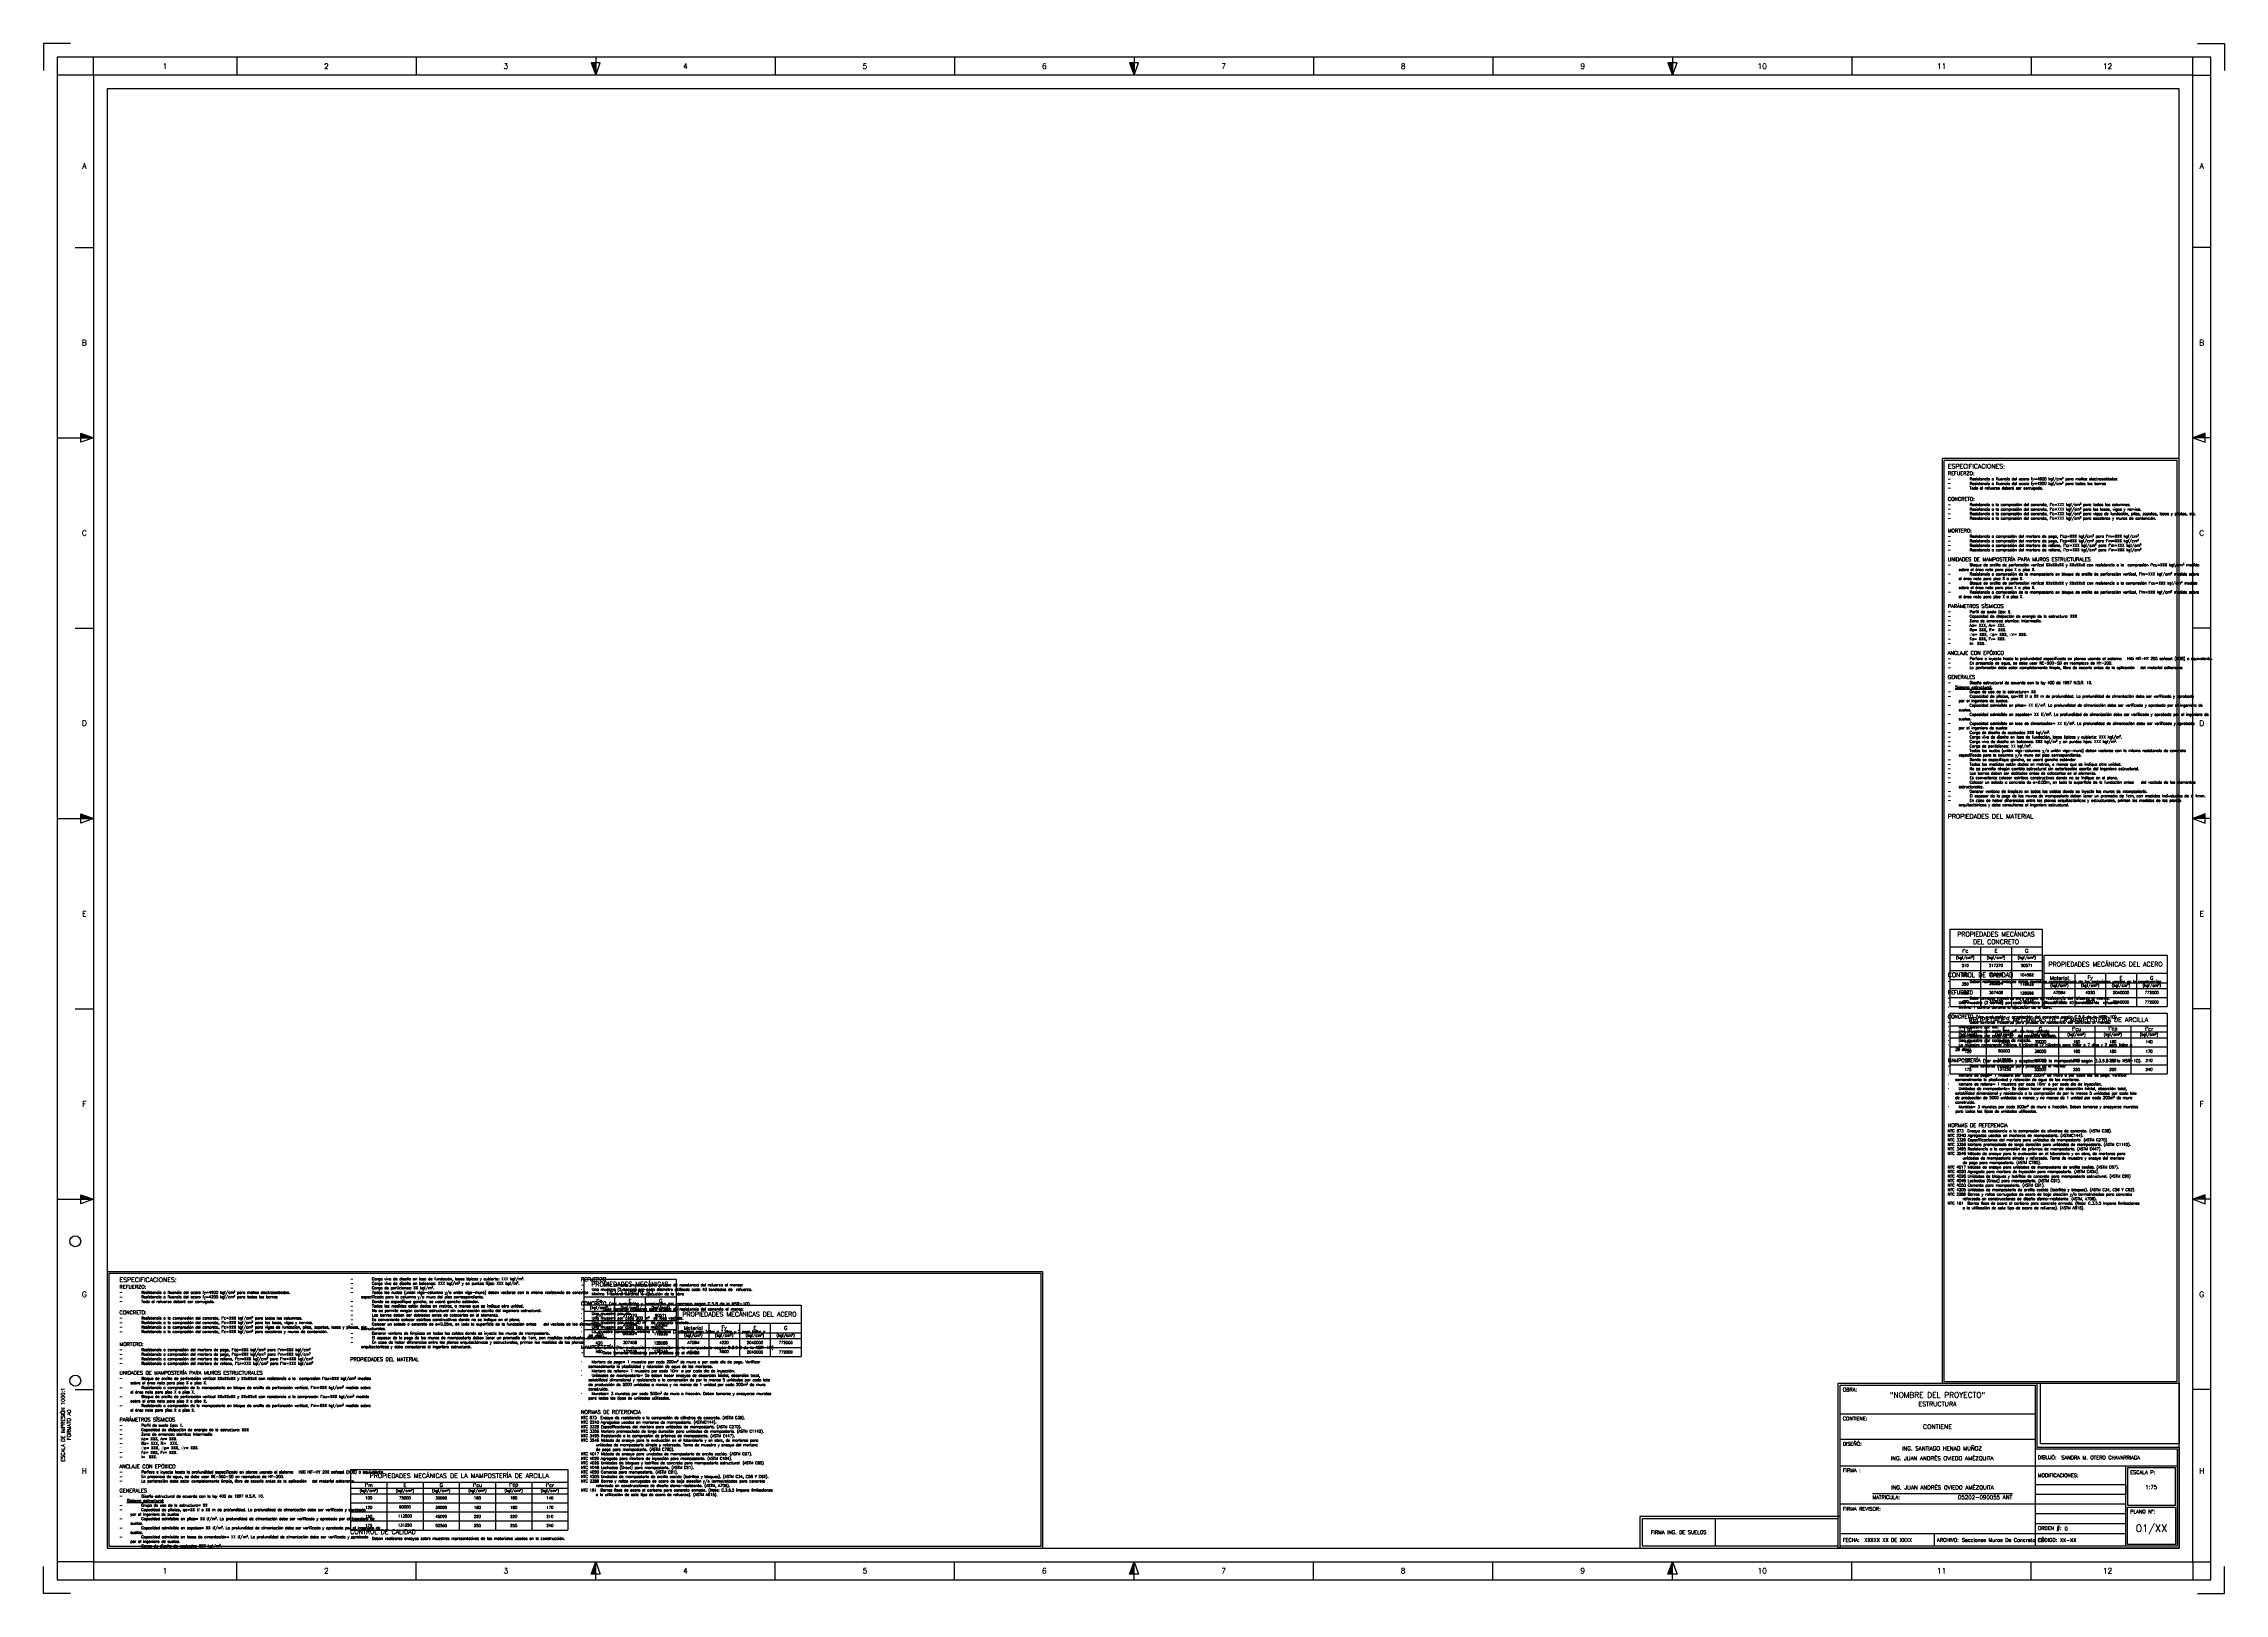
# Paper-space layout 'A0-HORIZONTAL' of a CAD drawing. Header units: millimetres. Extents: x 0 to 1.2, y 0 to 0.86.
import ezdxf
from ezdxf.enums import TextEntityAlignment as Align

# ---------------------------------------------------------------- set-up
doc = ezdxf.new("R2010")
doc.units = ezdxf.units.MM
doc.header["$LTSCALE"] = 0.01
for name, color, linetype in [('FC_BORDES', 4, 'Continuous'), ('FC_COTAS', 1, 'Continuous'), ('FC_HATCH 253', 253, 'Continuous'), ('FC_R-140', 2, 'Continuous'), ('FC_R-175', 5, 'Continuous'), ('FC_R-200', 5, 'Continuous'), ('FC_R-80', 11, 'Continuous'), ('FC_ROTULO', 5, 'Continuous')]:
    doc.layers.add(name, color=color, linetype=linetype)
doc.layers.add('FC_DEFPOINTS', color=250, linetype='Continuous', plot=False)
doc.layers.add('FC_HOJA LAYOUT', color=230, linetype='Continuous', plot=False)
doc.styles.add('FC_TEXT', font='romans.shx', dxfattribs={"height": 0.002})
doc.styles.add('FC_TEXT1', font='romans.shx')

# ---------------------------------------------------------------- blocks, each defined once
blk = doc.blocks.new('*U42')
at = {"layer": 'FC_R-80', "insert": (0, 0), "char_height": 0.00218, "attachment_point": 4, "style": 'FC_TEXT1'}
blk.add_mtext_dynamic_manual_height_columns('1:75', width=0.006962, gutter_width=0.045, heights=[0], dxfattribs=at)
blk = doc.blocks.new('*U149')
at = {"layer": 'FC_ROTULO', "color": 11, "insert": (0, 0), "char_height": 0.0022, "width": 0.050203, "attachment_point": 5, "style": 'FC_TEXT1'}
blk.add_mtext('ING. SANTIAGO HENAO MUÑOZ', dxfattribs=at)
blk = doc.blocks.new('*U113')
at = {"layer": 'FC_R-80', "insert": (0, 0), "char_height": 0.0022, "width": 0.064974, "attachment_point": 8, "style": 'FC_TEXT1'}
blk.add_mtext('ING. JUAN ANDRÉS OVIEDO AMÉZQUITA', dxfattribs=at)
at = {"layer": 'FC_ROTULO', "color": 11, "insert": (-0.0002, 0.0173), "char_height": 0.0022, "width": 0.065393, "attachment_point": 5, "style": 'FC_TEXT1'}
blk.add_mtext('ING.^IJUAN ANDRÉS OVIEDO AMÉZQUITA', dxfattribs=at)
at = {"layer": 'FC_ROTULO', "color": 11, "insert": (0.0385, -0.003), "char_height": 0.0022, "attachment_point": 3, "style": 'FC_TEXT1'}
blk.add_mtext_dynamic_manual_height_columns('05202-090055 ANT', width=0.033755, gutter_width=0.045, heights=[0], dxfattribs=at)
blk = doc.blocks.new('*U148')
at = {"layer": 'FC_R-80', "insert": (0, 0), "char_height": 0.002, "attachment_point": 4, "style": 'FC_TEXT1'}
blk.add_mtext_dynamic_manual_height_columns('SANDRA M. OTERO CHAVARRIAGA', width=0.053889, gutter_width=0.045, heights=[0], dxfattribs=at)
blk = doc.blocks.new('*U5')
at = {"layer": 'FC_ROTULO', "color": 12, "insert": (0.0015, -0.0015), "char_height": 0.002, "attachment_point": 1, "style": 'FC_TEXT1'}
blk.add_mtext_dynamic_manual_height_columns('PLANO N°:', width=0.016389, gutter_width=0.045, heights=[0], dxfattribs=at)
blk = doc.blocks.new('FC_B_ROTULO A0 HORIZONTAL')
at = {"layer": 'FC_HATCH 253'}
h = blk.add_hatch(color=254, dxfattribs=at)
h.dxf.hatch_style = 1
h.paths.add_polyline_path([(0.3048, 0.8385), (0.3048, 0.8454), (0.3023, 0.8454)])
h = blk.add_hatch(color=254, dxfattribs=at)
h.dxf.hatch_style = 1
h.paths.add_polyline_path([(0.602, 0.8385), (0.602, 0.8454), (0.5995, 0.8454)])
h = blk.add_hatch(color=254, dxfattribs=at)
h.dxf.hatch_style = 1
h.paths.add_polyline_path([(0.8993, 0.8385), (0.8993, 0.8454), (0.8968, 0.8454)])
h = blk.add_hatch(color=254, dxfattribs=at)
h.dxf.hatch_style = 1
h.paths.add_polyline_path([(0.0275, 0.6383), (0.0206, 0.6383), (0.0206, 0.6408)])
h = blk.add_hatch(color=254, dxfattribs=at)
h.dxf.hatch_style = 1
h.paths.add_polyline_path([(1.1865, 0.6383), (1.1934, 0.6383), (1.1934, 0.6408)])
h = blk.add_hatch(color=254, dxfattribs=at)
h.dxf.hatch_style = 1
h.paths.add_polyline_path([(0.0275, 0.428), (0.0206, 0.428), (0.0206, 0.4305)])
h = blk.add_hatch(color=254, dxfattribs=at)
h.dxf.hatch_style = 1
h.paths.add_polyline_path([(1.1865, 0.428), (1.1934, 0.428), (1.1934, 0.4305)])
h = blk.add_hatch(color=254, dxfattribs=at)
h.dxf.hatch_style = 1
h.paths.add_polyline_path([(0.0275, 0.2177), (0.0206, 0.2177), (0.0206, 0.2202)])
h = blk.add_hatch(color=254, dxfattribs=at)
h.dxf.hatch_style = 1
h.paths.add_polyline_path([(1.1865, 0.2177), (1.1934, 0.2177), (1.1934, 0.2202)])
h = blk.add_hatch(color=254, dxfattribs=at)
h.dxf.hatch_style = 1
h.paths.add_polyline_path([(0.3048, 0.0175), (0.3048, 0.0106), (0.3023, 0.0106)])
h = blk.add_hatch(color=254, dxfattribs=at)
h.dxf.hatch_style = 1
h.paths.add_polyline_path([(0.602, 0.0175), (0.602, 0.0106), (0.5995, 0.0106)])
h = blk.add_hatch(color=254, dxfattribs=at)
h.dxf.hatch_style = 1
h.paths.add_polyline_path([(0.8993, 0.0175), (0.8993, 0.0106), (0.8968, 0.0106)])
at = {"color": 254, "ltscale": 1.5}
for points in [[(0.0149, 0.856), (0, 0.856), (0, 0.8411)], [(1.1891, 0.856), (1.204, 0.856), (1.204, 0.8411)], [(0.0149, 0), (0, 0), (0, 0.0149)], [(1.1891, 0), (1.204, 0), (1.204, 0.0149)]]:
    blk.add_lwpolyline(points, dxfattribs=at)
at = {"ltscale": 0.6}
blk.add_lwpolyline([(1.1495, 0.06), (1.1495, 0.0546)], dxfattribs=at)
at = {"layer": 'FC_BORDES', "color": 4}
blk.add_lwpolyline([(0.0275, 0.8385), (0.0275, 0.0175), (1.1865, 0.0175), (1.1865, 0.8385)], close=True, dxfattribs=at)
at = {"layer": 'FC_BORDES'}
for points in [[(1.178, 0.026), (0.9918, 0.026), (0.9918, 0.1151), (1.0995, 0.1151), (1.0995, 0.0798), (1.178, 0.0798), (1.178, 0.026)], [(1.1495, 0.0704), (1.178, 0.0704), (1.178, 0.026), (1.1495, 0.026)], [(1.1505, 0.0694), (1.1505, 0.0487), (1.177, 0.0487), (1.177, 0.0694), (1.1505, 0.0694)], [(1.1505, 0.0477), (1.177, 0.0477), (1.177, 0.027), (1.1505, 0.027)]]:
    blk.add_lwpolyline(points, close=True, dxfattribs=at)
for points in [[(0.9918, 0.0991), (1.0995, 0.0991)], [(0.9918, 0.0851), (1.0995, 0.0851)], [(1.0995, 0.0798), (1.0995, 0.026)], [(0.9918, 0.0704), (1.0995, 0.0704)], [(1.0995, 0.0704), (1.178, 0.0704)], [(0.9918, 0.0494), (1.0995, 0.0494)], [(0.9918, 0.0331), (1.1495, 0.0331)], [(1.0438, 0.0331), (1.0438, 0.026)]]:
    blk.add_lwpolyline(points, dxfattribs=at)
at = {"layer": 'FC_HATCH 253'}
for points in [[(0.0275, 0.8385), (0.0275, 0.8485)], [(0.1066, 0.8485), (0.1066, 0.8385)], [(0.2057, 0.8485), (0.2057, 0.8385)], [(0.3048, 0.8485), (0.3048, 0.8385)], [(0.3048, 0.8454), (0.3048, 0.8385)], [(0.4038, 0.8485), (0.4038, 0.8385)], [(0.5029, 0.8485), (0.5029, 0.8385)], [(0.602, 0.8485), (0.602, 0.8385)], [(0.602, 0.8485), (0.602, 0.8385)], [(0.602, 0.8454), (0.602, 0.8385)], [(0.7011, 0.8485), (0.7011, 0.8385)], [(0.8002, 0.8485), (0.8002, 0.8385)], [(0.8993, 0.8485), (0.8993, 0.8385)], [(0.8993, 0.8454), (0.8993, 0.8385)], [(0.9983, 0.8485), (0.9983, 0.8385)], [(1.0974, 0.8485), (1.0974, 0.8385)], [(1.1865, 0.8385), (1.1865, 0.8485)], [(0.0275, 0.8385), (0.0075, 0.8385)], [(1.1865, 0.8385), (1.1965, 0.8385)], [(0.0175, 0.7434), (0.0275, 0.7434)], [(1.1965, 0.7434), (1.1865, 0.7434)], [(0.0075, 0.6383), (0.0275, 0.6383)], [(0.0206, 0.6383), (0.0275, 0.6383)], [(1.1965, 0.6383), (1.1865, 0.6383)], [(1.1934, 0.6383), (1.1865, 0.6383)], [(0.0175, 0.5331), (0.0275, 0.5331)], [(1.1965, 0.5331), (1.1865, 0.5331)], [(0.0075, 0.428), (0.0275, 0.428)], [(0.0206, 0.428), (0.0275, 0.428)], [(1.1965, 0.428), (1.1865, 0.428)], [(1.1934, 0.428), (1.1865, 0.428)], [(0.0175, 0.3229), (0.0275, 0.3229)], [(1.1965, 0.3229), (1.1865, 0.3229)], [(0.0075, 0.2177), (0.0275, 0.2177)], [(0.0206, 0.2177), (0.0275, 0.2177)], [(1.1965, 0.2177), (1.1865, 0.2177)], [(1.1934, 0.2177), (1.1865, 0.2177)], [(0.0175, 0.1126), (0.0275, 0.1126)], [(1.1965, 0.1126), (1.1865, 0.1126)], [(0.0275, 0.0175), (0.0075, 0.0175)], [(0.0275, 0.0175), (0.0275, 0.0075)], [(0.1066, 0.0075), (0.1066, 0.0175)], [(0.2057, 0.0075), (0.2057, 0.0175)], [(0.3048, 0.0075), (0.3048, 0.0175)], [(0.3048, 0.0156), (0.3048, 0.0175)], [(0.4038, 0.0075), (0.4038, 0.0175)], [(0.5029, 0.0075), (0.5029, 0.0175)], [(0.602, 0.0156), (0.602, 0.0175)], [(0.602, 0.0075), (0.602, 0.0175)], [(0.602, 0.0125), (0.602, 0.0175)], [(0.7011, 0.0075), (0.7011, 0.0175)], [(0.8002, 0.0075), (0.8002, 0.0175)], [(0.8993, 0.0075), (0.8993, 0.0175)], [(0.8993, 0.0156), (0.8993, 0.0175)], [(0.9983, 0.0075), (0.9983, 0.0175)], [(1.0974, 0.0075), (1.0974, 0.0175)], [(1.1865, 0.0175), (1.1865, 0.0075)], [(1.1865, 0.0175), (1.1965, 0.0175)]]:
    blk.add_lwpolyline(points, dxfattribs=at)
for points in [[(0.3023, 0.8454), (0.3048, 0.8385), (0.3073, 0.8454)], [(0.5995, 0.8454), (0.602, 0.8385), (0.6045, 0.8454)], [(0.8968, 0.8454), (0.8993, 0.8385), (0.9018, 0.8454)], [(0.0206, 0.6408), (0.0275, 0.6383), (0.0206, 0.6358)], [(1.1934, 0.6408), (1.1865, 0.6383), (1.1934, 0.6358)], [(0.0206, 0.4305), (0.0275, 0.428), (0.0206, 0.4255)], [(1.1934, 0.4305), (1.1865, 0.428), (1.1934, 0.4255)], [(0.0206, 0.2202), (0.0275, 0.2177), (0.0206, 0.2152)], [(1.1934, 0.2202), (1.1865, 0.2177), (1.1934, 0.2152)], [(0.3023, 0.0106), (0.3048, 0.0175), (0.3073, 0.0106)], [(0.5995, 0.0106), (0.602, 0.0175), (0.6045, 0.0106)], [(0.8968, 0.0106), (0.8993, 0.0175), (0.9018, 0.0106)]]:
    blk.add_lwpolyline(points, close=True, dxfattribs=at)
for centre in [(0.0175, 0.1945), (0.0175, 0.1175)]:
    blk.add_circle(centre, 0.003, dxfattribs=at)
at = {"layer": 'FC_HOJA LAYOUT'}
blk.add_lwpolyline([(0.0075, 0.8485), (0.0075, 0.0075), (1.1965, 0.0075), (1.1965, 0.8485)], close=True, dxfattribs=at)
at = {"layer": 'FC_ROTULO', "color": 7}
blk.add_line((1.0097, 0.0552), (1.087, 0.0552), dxfattribs=at)
at = {"layer": 'FC_ROTULO', "color": 9}
blk.add_lwpolyline([(0.035, 0.831), (0.035, 0.025), (1.179, 0.025), (1.179, 0.831)], close=True, dxfattribs=at)
at = {"layer": 'FC_ROTULO'}
blk.add_lwpolyline([(1.179, 0.025), (0.9908, 0.025), (0.9908, 0.1161), (1.1005, 0.1161), (1.1005, 0.0807), (1.179, 0.0807), (1.179, 0.025)], dxfattribs=at)
blk.add_lwpolyline([(1.1025, 0.1161), (1.179, 0.1161), (1.179, 0.0827), (1.1025, 0.0827)], close=True, dxfattribs=at)
at = {"layer": 'FC_ROTULO', "color": 12}
for points in [[(1.1495, 0.06), (1.0995, 0.06)], [(1.1495, 0.0546), (1.0995, 0.0546)], [(1.1495, 0.0492), (1.0995, 0.0492)], [(1.1495, 0.0439), (1.0995, 0.0439)], [(1.1495, 0.0385), (1.0995, 0.0385)]]:
    blk.add_lwpolyline(points, dxfattribs=at)
at = {"layer": 'FC_DEFPOINTS', "insert": (0.0123, 0.0931), "char_height": 0.002, "attachment_point": 5, "rotation": 90, "style": 'FC_TEXT'}
blk.add_mtext_dynamic_manual_height_columns('ESCALA DE IMPRESIÓN 1000:1\\PFORMATO A0', width=0.04583, gutter_width=0.045, heights=[0], dxfattribs=at)
at = {"layer": 'FC_DEFPOINTS', "style": 'FC_TEXT1', "flags": 2}
for tag, p in [('SAVE_TIME', (1.1377, 0.0102)), ('SAVE_BY', (1.168, 0.0102))]:
    blk.add_attdef(tag, text='', height=0.002, dxfattribs=at).set_placement(p, align=Align.MIDDLE_CENTER)
at = {"layer": 'FC_R-140', "color": 2, "style": 'FC_TEXT1'}
blk.add_attdef('ESTRUCTURA', text='', height=0.0025, dxfattribs=at).set_placement((1.0456, 0.1046), align=Align.MIDDLE_CENTER)
at = {"layer": 'FC_R-175', "style": 'FC_TEXT1'}
blk.add_attdef('PROYECTO', text='', height=0.003, dxfattribs=at).set_placement((1.0456, 0.1096), align=Align.MIDDLE_CENTER)
at = {"layer": 'FC_R-80', "color": 254, "char_height": 0.003, "attachment_point": 5, "style": 'FC_TEXT'}
for s, insert in [('1', (0.067, 0.8435)), ('2', (0.1561, 0.8435)), ('3', (0.2552, 0.8435)), ('4', (0.3543, 0.8435)), ('5', (0.4534, 0.8435)), ('6', (0.5525, 0.8435)), ('7', (0.6515, 0.8435)), ('8', (0.7506, 0.8435)), ('9', (0.8497, 0.8435)), ('10', (0.9488, 0.8435)), ('11', (1.0479, 0.8435)), ('12', (1.1395, 0.8435)), ('A', (0.0225, 0.7884)), ('A', (1.1915, 0.7884)), ('B', (0.0225, 0.6908)), ('B', (1.1915, 0.6908)), ('C', (0.0225, 0.5857)), ('C', (1.1915, 0.5857)), ('D', (0.0225, 0.4806)), ('D', (1.1915, 0.4806)), ('E', (0.0225, 0.3754)), ('E', (1.1915, 0.3754)), ('F', (0.0225, 0.2703)), ('F', (1.1915, 0.2703)), ('G', (0.0225, 0.1652)), ('G', (1.1915, 0.1652)), ('H', (0.0225, 0.0676)), ('H', (1.1915, 0.0676)), ('1', (0.067, 0.0125)), ('2', (0.1561, 0.0125)), ('3', (0.2552, 0.0125)), ('4', (0.3543, 0.0125)), ('5', (0.4534, 0.0125)), ('6', (0.5525, 0.0125)), ('7', (0.6515, 0.0125)), ('8', (0.7506, 0.0125)), ('9', (0.8497, 0.0125)), ('10', (0.9488, 0.0125)), ('11', (1.0479, 0.0125)), ('12', (1.1395, 0.0125))]:
    blk.add_mtext_dynamic_manual_height_columns(s, width=0.001601, gutter_width=0.045, heights=[0], dxfattribs=dict(at, insert=insert))
at = {"layer": 'FC_R-80', "color": 12, "char_height": 0.002, "style": 'FC_TEXT'}
for s, width, insert, attachment_point in [('OBRA:', 0.008401, (0.9933, 0.1136), 1), ('CONTIENE:', 0.014782, (0.9933, 0.0976), 1), ('DISEÑÓ:', 0.011163, (0.9933, 0.0836), 1), ('DIBUJÓ:', 0.010782, (1.101, 0.0751), 4), ('FIRMA :', 0.043662, (0.9933, 0.069), 1), ('MODIFICACIONES:', 0.010782, (1.101, 0.0652), 4), ('ESCALA P:', 0.015353, (1.152, 0.0679), 1), ('MATRICULA:', 0.016306, (1.0097, 0.0541), 1), ('FIRMA REVISOR:', 0.023353, (0.9933, 0.0477), 1), ('ORDEN #:', 0.014591, (1.101, 0.0357), 4), ('FECHA:', 0.009925, (0.9933, 0.0295), 4), ('ARCHIVO:', 0.009925, (1.0453, 0.0295), 4), ('CÓDIGO:', 0.009925, (1.101, 0.0295), 4)]:
    blk.add_mtext_dynamic_manual_height_columns(s, width=width, gutter_width=0.01, heights=[0], dxfattribs=dict(at, insert=insert, attachment_point=attachment_point))
at = {"layer": 'FC_R-80', "style": 'FC_TEXT1'}
for tag, p in [('MODIFICACIÓN1', (1.101, 0.0573)), ('MODIFICACIÓN2', (1.101, 0.0519)), ('MODIFICACIÓN3', (1.101, 0.0465)), ('MODIFICACIÓN4', (1.101, 0.0412)), ('CÓDIGO', (1.1132, 0.0294))]:
    blk.add_attdef(tag, text='', height=0.002, dxfattribs=at).set_placement(p, align=Align.MIDDLE_LEFT)
blk.add_attdef('N.ORDEN', (1.1158, 0.0348), '', height=0.002, dxfattribs=at)
blk = doc.blocks.new('*T106')
at = {"layer": 'FC_BORDES', "color": 0, "linetype": 'ByBlock', "lineweight": -2, "ltscale": 0.6, "transparency": 16777216}
for p, q in [((0, 0), (0.12, 0)), ((0, 0), (0, -0.0335)), ((0.12, 0), (0.12, -0.0335)), ((0, -0.007), (0.12, -0.007)), ((0, -0.0103), (0.12, -0.0103)), ((0.02, -0.007), (0.02, -0.0335)), ((0.04, -0.007), (0.04, -0.0335)), ((0.06, -0.007), (0.06, -0.0335)), ((0.08, -0.007), (0.08, -0.0335)), ((0.1, -0.007), (0.1, -0.0335)), ((0, -0.0135), (0.12, -0.0135)), ((0, -0.0185), (0.12, -0.0185)), ((0, -0.0235), (0.12, -0.0235)), ((0, -0.0285), (0.12, -0.0285)), ((0, -0.0335), (0.12, -0.0335))]:
    blk.add_line(p, q, dxfattribs=at)
at = {"layer": 'FC_BORDES', "color": 2, "ltscale": 0.6, "transparency": 16777216, "width": 0.019997, "attachment_point": 5, "style": 'FC_TEXT1'}
for s, insert, char_height in [('{\\C12;(kgf/cm²)}', (0.01, -0.0119), 0.0015), ("f'm", (0.01, -0.0087), 0.002), ('{\\C12;(kgf/cm²)}', (0.03, -0.0119), 0.0015), ('E', (0.03, -0.0087), 0.002), ('{\\C12;(kgf/cm²)}', (0.05, -0.0119), 0.0015), ('{\\H0.8x;G} ', (0.05, -0.0087), 0.0025), ('{\\C12;(kgf/cm²)}', (0.07, -0.0119), 0.0015), ("f'cu", (0.07, -0.0087), 0.002), ('{\\C12;(kgf/cm²)}', (0.09, -0.0119), 0.0015), ("f'cp", (0.09, -0.0087), 0.002), ('{\\C12;(kgf/cm²)}', (0.11, -0.0119), 0.0015), ("f'cr", (0.11, -0.0087), 0.002)]:
    blk.add_mtext(s, dxfattribs=dict(at, insert=insert, char_height=char_height))
at = {"layer": 'FC_BORDES', "color": 5, "ltscale": 0.6, "transparency": 16777216, "insert": (0.06, -0.0035), "char_height": 0.0025, "width": 0.119997, "attachment_point": 5, "style": 'FC_TEXT1'}
blk.add_mtext('PROPIEDADES MECÁNICAS DE LA MAMPOSTERÍA DE ARCILLA', dxfattribs=at)
at = {"layer": 'FC_BORDES', "color": 11, "ltscale": 0.6, "transparency": 16777216, "char_height": 0.0015, "width": 0.017, "style": 'FC_TEXT1'}
for s, insert, attachment_point in [('100', (0.01, -0.015), 2), ('120', (0.01, -0.021), 5), ('75000', (0.03, -0.015), 2), ('90000', (0.03, -0.02), 2), ('30000', (0.05, -0.015), 2), ('36000', (0.05, -0.021), 5), ('180', (0.07, -0.015), 2), ('180', (0.07, -0.021), 5), ('180', (0.09, -0.015), 2), ('180', (0.09, -0.021), 5), ('140', (0.11, -0.015), 2), ('170', (0.11, -0.021), 5), ('150', (0.01, -0.026), 5), ('175', (0.01, -0.031), 5), ('112500', (0.03, -0.025), 2), ('131250', (0.03, -0.03), 2), ('45000', (0.05, -0.026), 5), ('52500', (0.05, -0.031), 5), ('220', (0.07, -0.026), 5), ('250', (0.07, -0.031), 5), ('220', (0.09, -0.026), 5), ('250', (0.09, -0.031), 5), ('210', (0.11, -0.026), 5), ('240', (0.11, -0.031), 5)]:
    blk.add_mtext(s, dxfattribs=dict(at, insert=insert, attachment_point=attachment_point))
blk = doc.blocks.new('*T107')
at = {"layer": 'FC_BORDES', "color": 0, "linetype": 'ByBlock', "lineweight": -2, "ltscale": 0.6, "transparency": 16777216}
for p, q in [((0, 0), (0.051, 0)), ((0, 0), (0, -0.0428)), ((0.051, 0), (0.051, -0.0428)), ((0, -0.0098), (0.051, -0.0098)), ((0.017, -0.0098), (0.017, -0.0428)), ((0.034, -0.0098), (0.034, -0.0428)), ((0, -0.0142), (0.051, -0.0142)), ((0, -0.0178), (0.051, -0.0178)), ((0, -0.0228), (0.051, -0.0228)), ((0, -0.0278), (0.051, -0.0278)), ((0, -0.0328), (0.051, -0.0328)), ((0, -0.0378), (0.051, -0.0378)), ((0, -0.0428), (0.051, -0.0428))]:
    blk.add_line(p, q, dxfattribs=at)
at = {"layer": 'FC_BORDES', "color": 5, "ltscale": 0.6, "transparency": 16777216, "insert": (0.0255, -0.0049), "char_height": 0.0025, "width": 0.050997, "attachment_point": 5, "style": 'FC_TEXT1'}
blk.add_mtext('PROPIEDADES MECÁNICAS DEL CONCRETO', dxfattribs=at)
at = {"layer": 'FC_BORDES', "color": 2, "ltscale": 0.6, "transparency": 16777216, "width": 0.016997, "attachment_point": 5, "style": 'FC_TEXT1'}
for s, insert, char_height in [("f'c ", (0.0085, -0.012), 0.002), ('E', (0.0255, -0.012), 0.002), ('G ', (0.0425, -0.012), 0.002), ('{\\C12;(kgf/cm²)}', (0.0085, -0.016), 0.0015), ('{\\C12;(kgf/cm²)}', (0.0255, -0.016), 0.0015), ('{\\C12;(kgf/cm²)}', (0.0425, -0.016), 0.0015)]:
    blk.add_mtext(s, dxfattribs=dict(at, insert=insert, char_height=char_height))
at = {"layer": 'FC_BORDES', "color": 11, "ltscale": 0.6, "transparency": 16777216, "char_height": 0.0015, "width": 0.014, "style": 'FC_TEXT1'}
for s, insert, attachment_point in [('210', (0.0085, -0.0193), 2), ('217370', (0.0255, -0.0193), 2), ('90571', (0.0425, -0.0193), 2), ('280', (0.0085, -0.0253), 5), ('350', (0.0085, -0.0303), 5), ('420', (0.0085, -0.0353), 5), ('250998', (0.0255, -0.0243), 2), ('280624', (0.0255, -0.0293), 2), ('307408', (0.0255, -0.0343), 2), ('104582', (0.0425, -0.0253), 5), ('116926', (0.0425, -0.0303), 5), ('128086', (0.0425, -0.0353), 5), ('490', (0.0085, -0.0393), 2), ('332039', (0.0255, -0.0393), 2), ('138349', (0.0425, -0.0393), 2)]:
    blk.add_mtext(s, dxfattribs=dict(at, insert=insert, attachment_point=attachment_point))
blk = doc.blocks.new('*T108')
at = {"layer": 'FC_BORDES', "color": 0, "linetype": 'ByBlock', "lineweight": -2, "ltscale": 0.6, "transparency": 16777216}
for p, q in [((0, 0), (0.068, 0)), ((0, 0), (0, -0.0284)), ((0.068, 0), (0.068, -0.0284)), ((0, -0.01), (0.068, -0.01)), ((0.017, -0.01), (0.017, -0.0284)), ((0.034, -0.01), (0.034, -0.0284)), ((0.051, -0.01), (0.051, -0.0284)), ((0, -0.0153), (0.068, -0.0153)), ((0, -0.0184), (0.068, -0.0184)), ((0, -0.0234), (0.068, -0.0234)), ((0, -0.0284), (0.068, -0.0284))]:
    blk.add_line(p, q, dxfattribs=at)
at = {"layer": 'FC_BORDES', "color": 5, "ltscale": 0.6, "transparency": 16777216, "insert": (0.034, -0.005), "char_height": 0.0025, "width": 0.067997, "attachment_point": 5, "style": 'FC_TEXT1'}
blk.add_mtext('PROPIEDADES MECÁNICAS DEL ACERO', dxfattribs=at)
at = {"layer": 'FC_BORDES', "color": 2, "ltscale": 0.6, "transparency": 16777216, "width": 0.016997, "attachment_point": 5, "style": 'FC_TEXT1'}
for s, insert, char_height in [('Material', (0.0085, -0.0126), 0.002), ('Fy ', (0.0255, -0.0126), 0.002), ('E', (0.0425, -0.0126), 0.002), ('G ', (0.0595, -0.0126), 0.002), ('{\\C12;(kgf/cm²)}', (0.0085, -0.0169), 0.0015), ('{\\C12;(kgf/cm²)}', (0.0255, -0.0169), 0.0015), ('{\\C12;(kgf/cm²)}', (0.0425, -0.0169), 0.0015), ('{\\C12;(kgf/cm²)}', (0.0595, -0.0169), 0.0015)]:
    blk.add_mtext(s, dxfattribs=dict(at, insert=insert, char_height=char_height))
at = {"layer": 'FC_BORDES', "color": 11, "ltscale": 0.6, "transparency": 16777216, "char_height": 0.0015, "width": 0.014, "style": 'FC_TEXT1'}
for s, insert, attachment_point in [('A706M', (0.0085, -0.0199), 2), ('4220', (0.0255, -0.0199), 2), ('2040000', (0.0425, -0.0199), 2), ('772000', (0.0595, -0.0199), 2), ('A615M', (0.0085, -0.0259), 5), ('4900', (0.0255, -0.0249), 2), ('2040000', (0.0425, -0.0259), 5), ('772000', (0.0595, -0.0259), 5)]:
    blk.add_mtext(s, dxfattribs=dict(at, insert=insert, attachment_point=attachment_point))
blk = doc.blocks.new('*T110')
at = {"layer": 'FC_BORDES', "color": 0, "linetype": 'ByBlock', "lineweight": -2, "ltscale": 0.6, "transparency": 16777216}
for p, q in [((0, 0), (0.12, 0)), ((0, 0), (0, -0.0335)), ((0.12, 0), (0.12, -0.0335)), ((0, -0.007), (0.12, -0.007)), ((0, -0.0103), (0.12, -0.0103)), ((0.02, -0.007), (0.02, -0.0335)), ((0.04, -0.007), (0.04, -0.0335)), ((0.06, -0.007), (0.06, -0.0335)), ((0.08, -0.007), (0.08, -0.0335)), ((0.1, -0.007), (0.1, -0.0335)), ((0, -0.0135), (0.12, -0.0135)), ((0, -0.0185), (0.12, -0.0185)), ((0, -0.0235), (0.12, -0.0235)), ((0, -0.0285), (0.12, -0.0285)), ((0, -0.0335), (0.12, -0.0335))]:
    blk.add_line(p, q, dxfattribs=at)
at = {"layer": 'FC_BORDES', "color": 2, "ltscale": 0.6, "transparency": 16777216, "width": 0.019997, "attachment_point": 5, "style": 'FC_TEXT1'}
for s, insert, char_height in [('{\\C12;(kgf/cm²)}', (0.01, -0.0119), 0.0015), ("f'm", (0.01, -0.0087), 0.002), ('{\\C12;(kgf/cm²)}', (0.03, -0.0119), 0.0015), ('E', (0.03, -0.0087), 0.002), ('{\\C12;(kgf/cm²)}', (0.05, -0.0119), 0.0015), ('{\\H0.8x;G} ', (0.05, -0.0087), 0.0025), ('{\\C12;(kgf/cm²)}', (0.07, -0.0119), 0.0015), ("f'cu", (0.07, -0.0087), 0.002), ('{\\C12;(kgf/cm²)}', (0.09, -0.0119), 0.0015), ("f'cp", (0.09, -0.0087), 0.002), ('{\\C12;(kgf/cm²)}', (0.11, -0.0119), 0.0015), ("f'cr", (0.11, -0.0087), 0.002)]:
    blk.add_mtext(s, dxfattribs=dict(at, insert=insert, char_height=char_height))
at = {"layer": 'FC_BORDES', "color": 5, "ltscale": 0.6, "transparency": 16777216, "insert": (0.06, -0.0035), "char_height": 0.0025, "width": 0.119997, "attachment_point": 5, "style": 'FC_TEXT1'}
blk.add_mtext('PROPIEDADES MECÁNICAS DE LA MAMPOSTERÍA DE ARCILLA', dxfattribs=at)
at = {"layer": 'FC_BORDES', "color": 11, "ltscale": 0.6, "transparency": 16777216, "char_height": 0.0015, "width": 0.017, "style": 'FC_TEXT1'}
for s, insert, attachment_point in [('100', (0.01, -0.015), 2), ('120', (0.01, -0.021), 5), ('75000', (0.03, -0.015), 2), ('90000', (0.03, -0.02), 2), ('30000', (0.05, -0.015), 2), ('36000', (0.05, -0.021), 5), ('180', (0.07, -0.015), 2), ('180', (0.07, -0.021), 5), ('180', (0.09, -0.015), 2), ('180', (0.09, -0.021), 5), ('140', (0.11, -0.015), 2), ('170', (0.11, -0.021), 5), ('150', (0.01, -0.026), 5), ('175', (0.01, -0.031), 5), ('112500', (0.03, -0.025), 2), ('131250', (0.03, -0.03), 2), ('45000', (0.05, -0.026), 5), ('52500', (0.05, -0.031), 5), ('220', (0.07, -0.026), 5), ('250', (0.07, -0.031), 5), ('220', (0.09, -0.026), 5), ('250', (0.09, -0.031), 5), ('210', (0.11, -0.026), 5), ('240', (0.11, -0.031), 5)]:
    blk.add_mtext(s, dxfattribs=dict(at, insert=insert, attachment_point=attachment_point))
blk = doc.blocks.new('*T109')
at = {"layer": 'FC_BORDES', "color": 0, "linetype": 'ByBlock', "lineweight": -2, "ltscale": 0.6, "transparency": 16777216}
for p, q in [((0, 0), (0.051, 0)), ((0, 0), (0, -0.0428)), ((0.051, 0), (0.051, -0.0428)), ((0, -0.0098), (0.051, -0.0098)), ((0.017, -0.0098), (0.017, -0.0428)), ((0.034, -0.0098), (0.034, -0.0428)), ((0, -0.0142), (0.051, -0.0142)), ((0, -0.0178), (0.051, -0.0178)), ((0, -0.0228), (0.051, -0.0228)), ((0, -0.0278), (0.051, -0.0278)), ((0, -0.0328), (0.051, -0.0328)), ((0, -0.0378), (0.051, -0.0378)), ((0, -0.0428), (0.051, -0.0428))]:
    blk.add_line(p, q, dxfattribs=at)
at = {"layer": 'FC_BORDES', "color": 5, "ltscale": 0.6, "transparency": 16777216, "insert": (0.0255, -0.0049), "char_height": 0.0025, "width": 0.050997, "attachment_point": 5, "style": 'FC_TEXT1'}
blk.add_mtext('PROPIEDADES MECÁNICAS DEL CONCRETO', dxfattribs=at)
at = {"layer": 'FC_BORDES', "color": 2, "ltscale": 0.6, "transparency": 16777216, "width": 0.016997, "attachment_point": 5, "style": 'FC_TEXT1'}
for s, insert, char_height in [("f'c ", (0.0085, -0.012), 0.002), ('E', (0.0255, -0.012), 0.002), ('G ', (0.0425, -0.012), 0.002), ('{\\C12;(kgf/cm²)}', (0.0085, -0.016), 0.0015), ('{\\C12;(kgf/cm²)}', (0.0255, -0.016), 0.0015), ('{\\C12;(kgf/cm²)}', (0.0425, -0.016), 0.0015)]:
    blk.add_mtext(s, dxfattribs=dict(at, insert=insert, char_height=char_height))
at = {"layer": 'FC_BORDES', "color": 11, "ltscale": 0.6, "transparency": 16777216, "char_height": 0.0015, "width": 0.014, "style": 'FC_TEXT1'}
for s, insert, attachment_point in [('210', (0.0085, -0.0193), 2), ('217370', (0.0255, -0.0193), 2), ('90571', (0.0425, -0.0193), 2), ('280', (0.0085, -0.0253), 5), ('350', (0.0085, -0.0303), 5), ('420', (0.0085, -0.0353), 5), ('250998', (0.0255, -0.0243), 2), ('280624', (0.0255, -0.0293), 2), ('307408', (0.0255, -0.0343), 2), ('104582', (0.0425, -0.0253), 5), ('116926', (0.0425, -0.0303), 5), ('128086', (0.0425, -0.0353), 5), ('490', (0.0085, -0.0393), 2), ('332039', (0.0255, -0.0393), 2), ('138349', (0.0425, -0.0393), 2)]:
    blk.add_mtext(s, dxfattribs=dict(at, insert=insert, attachment_point=attachment_point))
blk = doc.blocks.new('*T111')
at = {"layer": 'FC_BORDES', "color": 0, "linetype": 'ByBlock', "lineweight": -2, "ltscale": 0.6, "transparency": 16777216}
for p, q in [((0, 0), (0.068, 0)), ((0, 0), (0, -0.0284)), ((0.068, 0), (0.068, -0.0284)), ((0, -0.01), (0.068, -0.01)), ((0.017, -0.01), (0.017, -0.0284)), ((0.034, -0.01), (0.034, -0.0284)), ((0.051, -0.01), (0.051, -0.0284)), ((0, -0.0153), (0.068, -0.0153)), ((0, -0.0184), (0.068, -0.0184)), ((0, -0.0234), (0.068, -0.0234)), ((0, -0.0284), (0.068, -0.0284))]:
    blk.add_line(p, q, dxfattribs=at)
at = {"layer": 'FC_BORDES', "color": 5, "ltscale": 0.6, "transparency": 16777216, "insert": (0.034, -0.005), "char_height": 0.0025, "width": 0.067997, "attachment_point": 5, "style": 'FC_TEXT1'}
blk.add_mtext('PROPIEDADES MECÁNICAS DEL ACERO', dxfattribs=at)
at = {"layer": 'FC_BORDES', "color": 2, "ltscale": 0.6, "transparency": 16777216, "width": 0.016997, "attachment_point": 5, "style": 'FC_TEXT1'}
for s, insert, char_height in [('Material', (0.0085, -0.0126), 0.002), ('Fy ', (0.0255, -0.0126), 0.002), ('E', (0.0425, -0.0126), 0.002), ('G ', (0.0595, -0.0126), 0.002), ('{\\C12;(kgf/cm²)}', (0.0085, -0.0169), 0.0015), ('{\\C12;(kgf/cm²)}', (0.0255, -0.0169), 0.0015), ('{\\C12;(kgf/cm²)}', (0.0425, -0.0169), 0.0015), ('{\\C12;(kgf/cm²)}', (0.0595, -0.0169), 0.0015)]:
    blk.add_mtext(s, dxfattribs=dict(at, insert=insert, char_height=char_height))
at = {"layer": 'FC_BORDES', "color": 11, "ltscale": 0.6, "transparency": 16777216, "char_height": 0.0015, "width": 0.014, "style": 'FC_TEXT1'}
for s, insert, attachment_point in [('A706M', (0.0085, -0.0199), 2), ('4220', (0.0255, -0.0199), 2), ('2040000', (0.0425, -0.0199), 2), ('772000', (0.0595, -0.0199), 2), ('A615M', (0.0085, -0.0259), 5), ('4900', (0.0255, -0.0249), 2), ('2040000', (0.0425, -0.0259), 5), ('772000', (0.0595, -0.0259), 5)]:
    blk.add_mtext(s, dxfattribs=dict(at, insert=insert, attachment_point=attachment_point))
blk = doc.blocks.new('*T112')
at = {"layer": 'FC_BORDES', "color": 0, "linetype": 'ByBlock', "lineweight": -2, "ltscale": 0.6, "transparency": 16777216}
for p, q in [((0, 0), (0.1081, 0)), ((0, 0), (0, -0.015)), ((0.0404, 0), (0.0404, -0.015)), ((0.1081, 0), (0.1081, -0.015)), ((0, -0.015), (0.1081, -0.015))]:
    blk.add_line(p, q, dxfattribs=at)
at = {"layer": 'FC_BORDES', "color": 2, "ltscale": 0.6, "transparency": 16777216, "insert": (0.0202, -0.0075), "char_height": 0.002, "width": 0.040414, "attachment_point": 5, "style": 'FC_TEXT1'}
blk.add_mtext('{\\C12;FIRMA ING. DE SUELOS}', dxfattribs=at)

psp = doc.layouts.new('A0-HORIZONTAL')

# ---------------------------------------------------------------- linework, layer by layer
at = {"layer": 'FC_BORDES'}
for points in [[(1.0491, 0.1171), (1.178, 0.1171), (1.178, 0.6258), (1.0491, 0.6258)], [(0.036, 0.026), (0.5507, 0.026), (0.5507, 0.1767), (0.036, 0.1767)]]:
    psp.add_lwpolyline(points, close=True, dxfattribs=at)
at = {"layer": 'FC_ROTULO'}
for points in [[(1.0481, 0.1161), (1.179, 0.1161), (1.179, 0.6268), (1.0481, 0.6268)], [(0.035, 0.025), (0.5517, 0.025), (0.5517, 0.1777), (0.035, 0.1777)]]:
    psp.add_lwpolyline(points, close=True, dxfattribs=at)
at = {"layer": 'FC_ROTULO', "ltscale": 0.6}
psp.add_lwpolyline([(0.8813, 0.025), (0.9918, 0.025), (0.9918, 0.0425), (0.8813, 0.0425)], close=True, dxfattribs=at)

# ---------------------------------------------------------------- block references
ref = psp.add_blockref('FC_B_ROTULO A0 HORIZONTAL', (0, 0))
ref.add_attrib('PROYECTO', '"NOMBRE DEL PROYECTO"', dxfattribs={"layer": 'FC_R-175', "height": 0.003, "style": 'FC_TEXT1'}).set_placement((1.0456, 0.1096), align=Align.MIDDLE_CENTER)
ref.add_attrib('ESTRUCTURA', 'ESTRUCTURA', dxfattribs={"layer": 'FC_R-140', "color": 2, "height": 0.0025, "style": 'FC_TEXT1'}).set_placement((1.0456, 0.1046), align=Align.MIDDLE_CENTER)
ref.add_attrib('CÓDIGO', 'XX-XX', dxfattribs={"layer": 'FC_R-80', "height": 0.002, "style": 'FC_TEXT1'}).set_placement((1.1132, 0.0294), align=Align.MIDDLE_LEFT)
ref.add_attrib('N.ORDEN', '0', (1.1158, 0.0348), dxfattribs={"layer": 'FC_R-80', "height": 0.002, "style": 'FC_TEXT1'})
for name, p in [('*T109', (1.0524, 0.3669)), ('*T111', (1.1044, 0.3525)), ('*T110', (1.0524, 0.3204)), ('*T107', (0.2982, 0.1736)), ('*T108', (0.3502, 0.1592)), ('*T106', (0.1695, 0.0685)), ('*T112', (0.8825, 0.0413))]:
    psp.add_blockref(name, p)
at = {"layer": 'FC_COTAS'}
for name, p in [('*U113', (1.0484, 0.0572)), ('*U149', (1.0481, 0.0801)), ('*U148', (1.114, 0.075)), ('*U42', (1.1603, 0.0587))]:
    psp.add_blockref(name, p, dxfattribs=at)
at = {"layer": 'FC_R-80'}
psp.add_blockref('*U5', (1.1505, 0.0477), dxfattribs=at)

# ---------------------------------------------------------------- texts
at = {"layer": 'FC_R-140', "insert": (1.0456, 0.0921), "char_height": 0.0025, "attachment_point": 5, "style": 'FC_TEXT'}
psp.add_mtext_dynamic_manual_height_columns('CONTIENE', width=0.106798, gutter_width=0.01, heights=[0], dxfattribs=at)
at = {"layer": 'FC_R-200', "insert": (1.1638, 0.0353), "char_height": 0.004, "attachment_point": 5, "style": 'FC_TEXT'}
psp.add_mtext_dynamic_manual_height_columns('01/XX', width=0.018897, gutter_width=0.01, heights=[0], dxfattribs=at)
at = {"layer": 'FC_R-80', "style": 'FC_TEXT'}
for s, width, gutter_width, heights, insert, char_height, attachment_point in [("{\\H0.83333x;\\C5;ESPECIFICACIONES:\\P\\H0.8x;\\C2;REFUERZO:\\H1.25x;\\P\\pi-0.006,l0.006;\\H0.6x;\\C256;-^IResistencia a fluencia del acero fy=\\C2;4900\\C256; kgf/cm² para mallas electrosoldadas. \\P-^IResistencia a fluencia del acero fy=\\C2;4200\\C256; kgf/cm² para todas las barras\\P-^ITodo el refuerzo deberá ser corrugado.\\H1.3333x;\\P\\pi0,l0;\\P\\C2;CONCRETO:\\P\\pi-0.006,l0.006;\\H0.75x;\\C256;-^IResistencia a la compresión del concreto, f'c=\\C2;XXX\\C256; kgf/cm² para todas las columnas.\\P-^IResistencia a la compresión del concreto, f'c=\\C2;XXX\\C256; kgf/cm² para las losas, vigas y nervios.\\P-^IResistencia a la compresión del concreto, f'c=\\C2;XXX\\C256; kgf/cm² para vigas de fundación, pilas, zapatas, losas y pilotes, etc.\\P-^IResistencia a la compresión del concreto, f'c=\\C2;XXX\\C256; kgf/cm² para escaleras y muros de contención.\\H1.3333x;\\P\\pi0,l0;\\H1.25x;\\C2;\\P\\H0.8x;MORTERO:\\P\\pi-0.006,l0.006;\\H0.75x;\\C256;-^IResistencia a compresión del mortero de pega, f'cp=\\C2;XXX\\C256; kgf/cm² para f'm=\\C2;XXX\\C256; kgf/cm²\\P-^IResistencia a compresión del mortero de pega, f'cp=\\C2;XXX\\C256; kgf/cm² para f'm=\\C2;XXX\\C256; kgf/cm²\\P-^IResistencia a compresión del mortero de relleno, f'cr=\\C2;XXX\\C256; kgf/cm² para f'm=\\C2;XXX\\C256; kgf/cm²\\P-^IResistencia a compresión del mortero de relleno, f'cr=\\C2;XXX\\C256; kgf/cm² para f'm=\\C2;XXX\\C256; kgf/cm²\\P\\pi0,l0;\\P\\H1.3334x;\\C2;UNIDADES DE MAMPOSTERÍA PARA MUROS ESTRUCTURALES\\P\\pi-0.006,l0.006;\\H0.75x;\\C256;-^IBloque de arcilla de perforación vertical \\C2;XX\\C256;x\\C2;XX\\C256;x\\C2;XX\\C256; y \\C2;XX\\C256;x\\C2;XX\\C256;x\\C2;X\\C256; con resistencia a la  compresión f'cu=\\C2;XXX\\C256; kgf/cm² medida sobre el área neta para piso \\C2;X\\C256; a piso \\C2;X\\C256;.\\P-^IResistencia a compresión de la mampostería en bloque de arcilla de perforación vertical, f'm=\\C2;XXX\\C256; kgf/cm² medida sobre el área neta para piso \\C2;X\\C256; a piso \\C2;X\\C256;.\\P-^IBloque de arcilla de perforación vertical \\C2;XX\\C256;x\\C2;XX\\C256;x\\C2;XX\\C256; y \\C2;XX\\C256;x\\C2;XX\\C256;x\\C2;X\\C256; con resistencia a la compresión f'cu=\\C2;XXX\\C256; kgf/cm² medida sobre el área neta para piso \\C2;X\\C256; a piso \\C2;X\\C256;.\\P-^IResistencia a compresión de la mampostería en bloque de arcilla de perforación vertical, f'm=\\C2;XXX\\C256; kgf/cm² medida sobre el área neta para piso \\C2;X\\C256; a piso \\C2;X\\C256;.\\P\\pi0,l0;\\P\\H1.3333x;\\C2;PARÁMETROS SÍSMICOS\\P\\pi-0.006,l0.006;\\H0.75x;\\C256;-^IPerfil de suelo tipo: \\C2;X\\C256;.\\P-^ICapacidad de disipación de energía de la estructura: \\C2;XXX\\C256;\\P-^IZona de amenaza sísmica: Intermedia.\\P-^IAa= \\C2;XXX\\C256;, Av= \\C2;XXX\\C256;.\\P-^IRo= \\C2;XXX\\C256;, R=  \\C2;XXX\\C256;.\\P\\fSymbol|b0|i0|c2|p18;-^IÆ\\Fromans|c0;a= \\C2;XXX\\C256;, \\fSymbol|b0|i0|c2|p18;Æ\\Fromans|c0;p= \\C2;XXX, \\fSymbol|b0|i0|c2|p18;\\C256;Æ\\Fromans|c0;r=\\C2; XXX\\C256;.\\P-^IFa= \\C2;XXX\\C256;, Fv= \\C2;XXX\\C256;.\\P\\Fromanc|c0;-^II\\Fromans|c0;=  \\C2;XXX\\C256;.\\P\\pi0,l0;\\P\\H1.3334x;\\C2;ANCLAJE CON EPÓXICO\\P\\pi-0.006,l0.006;\\H0.75x;\\C256;-^IPerfore e inyecte hasta la profundidad especificada en planos usando el sistema   Hilti HIT-HY 200 safeset (HDB) o equivalente.\\P-^IEn presencia de agua, se debe usar RE-500-SD en reemplazo de HY-200.\\P-^ILa perforación debe estar completamente limpia, libre de escoria antes de la aplicación   del material adherente.\\P\\pi0,l0;\\P\\H1.3333x;\\C2;GENERALES\\P\\pi-0.006,l0.006;\\A1;\\H0.75x;\\C256;-^IDiseño estructural de acuerdo con la ley 400 de 1997 N.S.R. 10.\\P\\C2;    \\LSistema estructural:\\H2x;\\P\\H0.5x;\\l\\C256;-^IGrupo de uso de la estructura= \\C2;XX\\C256;\\P-^ICapacidad de pilotes, qa=\\C2;XX\\C256; tf a \\C2;XX \\C256;m de profundidad. La profundidad de cimentación debe ser verificada y aprobada por el ingeniero de suelos.\\P-^ICapacidad admisible en pilas= \\C2;XX\\C256; tf/m². La profundidad de cimentación debe ser verificada y aprobada por el ingeniero de suelos.\\P-^ICapacidad admisible en zapatas= \\C2;XX\\C256; tf/m². La profundidad de cimentación debe ser verificada y aprobada por el ingeniero de suelos.\\P-^ICapacidad admisible en losa de cimentación= \\C2;XX\\C256; tf/m². La profundidad de cimentación debe ser verificada y aprobada por el ingeniero de suelos.\\P-^ICarga de diseño de acabados \\C2;XXX\\C256; kgf/m². \\P-^ICarga viva de diseño en losa de fundación, losas típicas y cubierta: \\C2;XXX\\C256; kgf/m².\\P-^ICarga viva de diseño en balcones: \\C2;XXX\\C256; kgf/m² y en puntos fijos: \\C2;XXX\\C256; kgf/m².\\P-^ICarga de particiones: \\C2;XX\\C256; kgf/m².\\P-^ITodos los nudos (unión viga-columna y/o unión viga-muro) deben vaciarse con la misma resistencia de concreto especificada para la columna y/o muro del piso correspondiente.\\P-^IDonde se especifique gancho, se usará gancho estándar.\\P-^ITodas las medidas están dadas en metros, a menos que se indique otra unidad.\\P-^INo se permite ningún cambio estructural sin autorización escrita del ingeniero estructural.\\P-^ILas barras deben ser dobladas antes de colocarlas en el elemento.\\P-^IEs conveniente colocar estribos constructivos donde no se indique en el plano.\\P-^IColocar un solado o concreto de e=0.05m, en toda la superficie de la fundación antes    del vaciado de los elementos estructurales.\\P-^IGenerar ventana de limpieza en todas las celdas donde se inyecte los muros de mampostería.\\P-^IEl espesor de la pega de los muros de mampostería deben tener un promedio de 1cm, con medidas individuales de ± 4mm.\\P-^IEn caso de haber diferencias entre los planos arquitectónicos y estructurales, priman las medidas de los planos arquitectónicos y debe consultarse al Ingeniero estructural.\\P\\H1.33333x;\\C5;\\P\\H1.25x;\\C2;PROPIEDADES DEL MATERIAL\\C5;\\P\\H1.00002x;\\P\\P\\P\\P\\P\\P\\P\\P\\P\\P\\P\\P\\P\\P\\P\\P\\P\\P\\P\\PCONTROL DE CALIDAD\\P\\A0;\\H0.59999x;\\C256;-^IDeben realizarse ensayos sobre muestras representativas de los materiales usados en la construcción.\\P\\H1.3333x;\\C2;\\PREFUERZO\\P\\H0.75x;\\C256;-^IDebe tomarse muestras para prueba de resistencia del refuerzo al menos:\\P\\pi-0.009,l0.009,t0.006;\\fSymbol|b0|i0|c2|p18;·^I\\Fromans|c0;Una muestra (2 barras) por cada diámetro utilizado cada 40 toneladas de  refuerzo. \\P\\fSymbol|b0|i0|c2|p18;·^I\\Fromans|c0;Mínimo 1 control durante la ejecución de la obra.\\P\\pi-0.006,l0.006,tz;\\P\\H1.3334x;\\C2;CONCRETO \\H0.79998x;(Ver evaluación y aceptación del concreto según C.5.6 de la NSR-1O)\\H1.125x;.\\P\\H0.83331x;\\C256;-^IDebe tomarse muestras para prueba de resistencia del concreto al menos:\\P\\pi-0.009,l0.009,t0.006;\\fSymbol|b0|i0|c2|p18;·^I\\Fromans|c0;Una muestra por día.   \\P\\fSymbol|b0|i0|c2|p18;·^I\\Fromans|c0;Una muestra por cada 200 m²  de losa vaciada.\\P\\fSymbol|b0|i0|c2|p18;·^I\\Fromans|c0;Una muestra por cada 40 m\\fISOCPEUR|b0|i0|c0|p34;³\\Fromans|c0;  de concreto vaciado.   \\P\\fSymbol|b0|i0|c2|p18;·^I\\Fromans|c0;Una muestra por cada tipo de mezcla. \\P\\fSymbol|b0|i0|c2|p18;·^I\\Fromans|c0;La muestra comprende mínimo 4 cilindros (2 cilindros para fallar a 7 días y 2 para fallar a\\P\\pi0,l0,tz;    28 días).\\P\\H1.3333x;\\C2;\\PMAMPOSTERÍA \\H0.8x;(Ver evaluación y aceptación de la mampostería según D.3.9.8 de la NSR-1O).\\P\\pi-0.006,l0.006;\\H0.93755x;\\C256;-^IDebe tomarse muestras para pruebas de al menos: \\P\\pi0.006,l0;\\P\\pi-0.009,l0.009,t0.006;\\fSymbol|b0|i0|c2|p18;·^I\\Fromans|c0;Mortero de pega= 1 muestra por cada 200m² de muro o por cada día de pega. Verificar\\P\\pi0,l0,tz;    semanalmente la plasticidad y retención de agua de los morteros. \\P\\pi-0.009,l0.009,t0.006;\\fSymbol|b0|i0|c2|p18;·^I\\Fromans|c0;Mortero de relleno= 1 muestra por cada 10m\\fISOCPEUR|b0|i0|c0|p34;³\\Fromans|c0; o por cada día de inyección.  \\P\\fSymbol|b0|i0|c2|p18;·^I\\Fromans|c0;Unidades de mampostería= Se deben hacer ensayos de absorción inicial, absorción total,\\P\\pi0,l0,tz;    estabilidad dimensional y resistencia a la compresión de por lo menos 5 unidades por cada lote  \\P    de producción de 5000 unidades o menos y no menos de 1 unidad por cada 200m² de muro \\P    construido.\\P\\pi-0.009,l0.009,t0.006;\\fSymbol|b0|i0|c2|p18;·^I\\Fromans|c0;Muretes= 3 muretes por cada 500m² de muro o fracción. Deben tomarse y ensayarse muretes\\P\\pi0,l0,tz;    para todos los tipos de unidades utilizadas.}\\P\\P{\\H0.66667x;\\C2;NORMAS DE REFERENCIA\\P\\H0.75x;\\C256;NTC 673  Ensayo de resistencia a la compresión de cilindros de concreto. (ASTM C39).\\PNTC 2240 Agregados usados en morteros de mampostería. (ASTMC144).\\PNTC 3329 Especificaciones del mortero para unidades de mampostería. (ASTM C270).\\PNTC 3356 Mortero premezclado de larga duración para unidades de mampostería. (ASTM C1142).\\PNTC 3495 Resistencia a la compresión de prismas de mampostería. (ASTM E447).\\PNTC 3546 Método de ensayo para la evaluación en el laboratorio y en obra, de morteros para\\P        unidades de mampostería simple y reforzada. Toma de muestra y ensayo del mortero \\P        de pega para mampostería. (ASTM C780).\\PNTC 4017 Método de ensayo para unidades de mampostería de arcilla cocida. (ASTM C67).\\PNTC 4020 Agregado para mortero de inyección para mampostería. (ASTM C404).\\PNTC 4026 Unidades de bloques y ladrillos de concreto para mampostería estructural. (ASTM C90)\\PNTC 4048 Lechadas (Grout) para mampostería. (ASTM C91).\\PNTC 4050 Cemento para mampostería. (ASTM C91).\\PNTC 4205 Unidades de mampostería de arcilla cocida (ladrillos y bloques). (ASTM C34, C56 Y C62).\\PNTC 2289 Barras y rollos corrugados de acero de baja aleación y/o termotratadas para concreto\\P        reforzado en construcciones de diseño sismo-resistente. (ASTM, A706).\\PNTC 161  Barras lisas de acero al carbono para concreto armado. (Nota: C.3.5.5 impone limitaciones\\P        a la utilización de este tipo de acero de refuerzo). (ASTM A615).\\P\\C2;\\P }", 0.125596, 0, [0.5806], (1.0513, 0.6238), 0.003, 1), ('XXXXX XX DE XXXX', 0.03658, 0.01, [0], (1.0052, 0.0285), 0.002, 7)]:
    psp.add_mtext_dynamic_manual_height_columns(s, width=width, gutter_width=gutter_width, heights=heights, dxfattribs=dict(at, insert=insert, char_height=char_height, attachment_point=attachment_point))
at = {"layer": 'FC_R-80'}
note = psp.add_mtext_dynamic_manual_height_columns("{\\H0.83333x;\\C5;ESPECIFICACIONES:\\H1.2x;\\P\\H0.66667x;\\C2;REFUERZO:\\H1.25x;\\P\\pi-0.006,l0.006;\\H0.6x;\\C256;-^IResistencia a fluencia del acero fy=\\C2;4900\\C256; kgf/cm² para mallas electrosoldadas. \\P-^IResistencia a fluencia del acero fy=\\C2;4200\\C256; kgf/cm² para todas las barras\\P-^ITodo el refuerzo deberá ser corrugado.\\H1.3333x;\\P\\pi0,l0;\\P\\C2;CONCRETO:\\P\\pi-0.006,l0.006;\\H0.75x;\\C256;-^IResistencia a la compresión del concreto, f'c=\\C2;XXX\\C256; kgf/cm² para todas las columnas.\\P-^IResistencia a la compresión del concreto, f'c=\\C2;XXX\\C256; kgf/cm² para las losas, vigas y nervios.\\P-^IResistencia a la compresión del concreto, f'c=\\C2;XXX\\C256; kgf/cm² para vigas de fundación, pilas, zapatas, losas y pilotes, etc.\\P-^IResistencia a la compresión del concreto, f'c=\\C2;XXX\\C256; kgf/cm² para escaleras y muros de contención.\\H1.3333x;\\P\\pi0,l0;\\H1.25x;\\C2;\\P\\H0.8x;MORTERO:\\P\\pi-0.006,l0.006;\\H0.75x;\\C256;-^IResistencia a compresión del mortero de pega, f'cp=\\C2;XXX\\C256; kgf/cm² para f'm=\\C2;XXX\\C256; kgf/cm²\\P-^IResistencia a compresión del mortero de pega, f'cp=\\C2;XXX\\C256; kgf/cm² para f'm=\\C2;XXX\\C256; kgf/cm²\\P-^IResistencia a compresión del mortero de relleno, f'cr=\\C2;XXX\\C256; kgf/cm² para f'm=\\C2;XXX\\C256; kgf/cm²\\P-^IResistencia a compresión del mortero de relleno, f'cr=\\C2;XXX\\C256; kgf/cm² para f'm=\\C2;XXX\\C256; kgf/cm²\\P\\pi0,l0;\\P\\H1.3334x;\\C2;UNIDADES DE MAMPOSTERÍA PARA MUROS ESTRUCTURALES\\P\\pi-0.006,l0.006;\\H0.75x;\\C256;-^IBloque de arcilla de perforación vertical \\C2;XX\\C256;x\\C2;XX\\C256;x\\C2;XX\\C256; y \\C2;XX\\C256;x\\C2;XX\\C256;x\\C2;X\\C256; con resistencia a la  compresión f'cu=\\C2;XXX\\C256; kgf/cm² medida sobre el área neta para piso \\C2;X\\C256; a piso \\C2;X\\C256;.\\P-^IResistencia a compresión de la mampostería en bloque de arcilla de perforación vertical, f'm=\\C2;XXX\\C256; kgf/cm² medida sobre el área neta para piso \\C2;X\\C256; a piso \\C2;X\\C256;.\\P-^IBloque de arcilla de perforación vertical \\C2;XX\\C256;x\\C2;XX\\C256;x\\C2;XX\\C256; y \\C2;XX\\C256;x\\C2;XX\\C256;x\\C2;X\\C256; con resistencia a la compresión f'cu=\\C2;XXX\\C256; kgf/cm² medida sobre el área neta para piso \\C2;X\\C256; a piso \\C2;X\\C256;.\\P-^IResistencia a compresión de la mampostería en bloque de arcilla de perforación vertical, f'm=\\C2;XXX\\C256; kgf/cm² medida sobre el área neta para piso \\C2;X\\C256; a piso \\C2;X\\C256;.\\P\\pi0,l0;\\P\\H1.3333x;\\C2;PARÁMETROS SÍSMICOS\\P\\pi-0.006,l0.006;\\H0.75x;\\C256;-^IPerfil de suelo tipo: \\C2;X\\C256;.\\P-^ICapacidad de disipación de energía de la estructura: \\C2;XXX\\C256;\\P-^IZona de amenaza sísmica: Intermedia.\\P-^IAa= \\C2;XXX\\C256;, Av= \\C2;XXX\\C256;.\\P-^IRo= \\C2;XXX\\C256;, R=  \\C2;XXX\\C256;.\\P\\fSymbol|b0|i0|c2|p18;-^IÆ\\Fromans|c0;a= \\C2;XXX\\C256;, \\fSymbol|b0|i0|c2|p18;Æ\\Fromans|c0;p= \\C2;XXX, \\fSymbol|b0|i0|c2|p18;\\C256;Æ\\Fromans|c0;r=\\C2; XXX\\C256;.\\P-^IFa= \\C2;XXX\\C256;, Fv= \\C2;XXX\\C256;.\\P\\Fromanc|c0;-^II\\Fromans|c0;=  \\C2;XXX\\C256;.\\P\\pi0,l0;\\P\\H1.33339x;\\C2;ANCLAJE CON EPÓXICO\\P\\pi-0.006,l0.006;\\H0.75x;\\C256;-^IPerfore e inyecte hasta la profundidad especificada en planos usando el sistema   Hilti HIT-HY 200 safeset (HDB) o equivalente.\\P-^IEn presencia de agua, se debe usar RE-500-SD en reemplazo de HY-200.\\P-^ILa perforación debe estar completamente limpia, libre de escoria antes de la aplicación   del material adherente.\\P}", width=0.125596, gutter_width=0.00179, heights=[0.1497, 0.1486, 0.1485, 0], dxfattribs=dict(at, insert=(0.0419, 0.1745), char_height=0.003, attachment_point=1, style='FC_TEXT'))
for column, words in zip(note.columns.linked_columns, ['{\\H0.50001x;\\P\\H1.3333x;\\C2;GENERALES\\P\\pi-0.006,l0.006;\\A1;\\H0.75x;\\C256;-^IDiseño estructural de acuerdo con la ley 400 de 1997 N.S.R. 10.\\P\\C2;    \\LSistema estructural:\\H2x;\\P\\H0.5x;\\l\\C256;-^IGrupo de uso de la estructura= \\C2;XX\\C256;\\P-^ICapacidad de pilotes, qa=\\C2;XX\\C256; tf a \\C2;XX \\C256;m de profundidad. La profundidad de cimentación debe ser verificada y aprobada por el ingeniero de suelos.\\P-^ICapacidad admisible en pilas= \\C2;XX\\C256; tf/m².\\H1.00001x; La profundidad de cimentación debe ser verificada y aprobada por el ingeniero de suelos.\\H0.99999x; \\P-^ICapacidad admisible en zapatas= \\C2;XX\\C256; tf/m².\\H1.00001x; La profundidad de cimentación debe ser verificada y aprobada por el ingeniero de suelos.\\H0.99999x;\\P\\H1.00001x;-^ICapacidad admisible en losas de cimentación= \\C2;XX\\C256; tf/m².\\H1.00001x; La profundidad de cimentación debe ser verificada y aprobada por el ingeniero de suelos.\\H0.99998x;\\P-^ICarga de diseño de acabados \\C2;XXX\\C256; kgf/m². \\P-^ICarga viva de diseño en losa de fundación, losas típicas y cubierta: \\C2;XXX\\C256; kgf/m².\\P-^ICarga viva de diseño en balcones: \\C2;XXX\\C256; kgf/m² y en puntos fijos: \\C2;XXX\\C256; kgf/m².\\P-^ICarga de particiones: \\C2;XX\\C256; kgf/m².\\P-^ITodos los nudos (unión viga-columna y/o unión viga-muro) deben vaciarse con la misma resistencia de concreto especificada para la columna y/o muro del piso correspondiente.\\P-^IDonde se especifique gancho, se usará gancho estándar.\\P-^ITodas las medidas están dadas en metros, a menos que se indique otra unidad.\\P-^INo se permite ningún cambio estructural sin autorización escrita del ingeniero estructural.\\P-^ILas barras deben ser dobladas antes de colocarlas en el elemento.\\P-^IEs conveniente colocar estribos constructivos donde no se indique en el plano.\\P-^IColocar un solado o concreto de e=0.05m, en toda la superficie de la fundación antes    del vaciado de los elementos estructurales.\\P-^IGenerar ventana de limpieza en todas las celdas donde se inyecte los muros de mampostería.\\P-^IEl espesor de la pega de los muros de mampostería deben tener un promedio de 1cm, con medidas individuales de ±\\H0.99999x; 4mm.\\P-^IEn caso de haber diferencias entre los planos arquitectónicos y estructurales, priman las medidas de los planos arquitectónicos y debe consultarse al Ingeniero estructural.\\P\\H1.6667x;\\C5;\\P\\H0.8x;\\C2;PROPIEDADES DEL MATERIAL\\P\\H1.25x;\\C5;\\P\\P\\P\\P\\P\\P\\P\\P\\P\\P}', '\\A1;\\pi-0.006,l0.006;{\\H0.83334x;\\C5;\\P\\P\\P\\P\\P\\P\\P\\P\\P\\P\\P\\PCONTROL DE CALIDAD\\P\\A0;\\H0.59999x;\\C256;-^IDeben realizarse ensayos sobre muestras representativas de los materiales usados en la construcción.\\P\\H1.3333x;\\C2;\\PREFUERZO\\P\\H0.75x;\\C256;-^IDebe tomarse muestras para prueba de resistencia del refuerzo al menos:\\P\\pi-0.009,l0.009,t0.006;\\fSymbol|b0|i0|c2|p18;·^I\\Fromans|c0;Una muestra (2 barras) por cada diámetro utilizado cada 40 toneladas de  refuerzo. \\P\\fSymbol|b0|i0|c2|p18;·^I\\Fromans|c0;Mínimo 1 control durante la ejecución de la obra.\\P\\pi-0.006,l0.006,tz;\\P\\H1.3334x;\\C2;CONCRETO \\H0.79998x;(Ver evaluación y aceptación del concreto según C.5.6 de la NSR-1O)\\H1.125x;.\\P\\H0.83331x;\\C256;-^IDebe tomarse muestras para prueba de resistencia del concreto al menos:\\P\\pi-0.009,l0.009,t0.006;\\fSymbol|b0|i0|c2|p18;·^I\\Fromans|c0;Una muestra por día.   \\P\\fSymbol|b0|i0|c2|p18;·^I\\Fromans|c0;Una muestra por cada 200 m²  de losa vaciada.\\P\\fSymbol|b0|i0|c2|p18;·^I\\Fromans|c0;Una muestra por cada 40 m\\fISOCPEUR|b0|i0|c0|p34;³\\Fromans|c0;  de concreto vaciado.   \\P\\fSymbol|b0|i0|c2|p18;·^I\\Fromans|c0;Una muestra por cada tipo de mezcla. \\P\\fSymbol|b0|i0|c2|p18;·^I\\Fromans|c0;La muestra comprende mínimo 4 cilindros (2 cilindros para fallar a 7 días y 2 para fallar a\\P\\pi0,l0,tz;    28 días).\\P\\H1.3333x;\\C2;\\PMAMPOSTERÍA \\H0.8x;(Ver evaluación y aceptación de la mampostería según D.3.9.8 de la NSR-1O).\\P\\pi-0.006,l0.006;\\H0.93755x;\\C256;-^IDebe tomarse muestras para pruebas de al menos: \\P\\pi0.006,l0;\\P\\pi-0.009,l0.009,t0.006;\\fSymbol|b0|i0|c2|p18;·^I\\Fromans|c0;Mortero de pega= 1 muestra por cada 200m² de muro o por cada día de pega. Verificar\\P\\pi0,l0,tz;    semanalmente la plasticidad y retención de agua de los morteros. \\P\\pi-0.009,l0.009,t0.006;\\fSymbol|b0|i0|c2|p18;·^I\\Fromans|c0;Mortero de relleno= 1 muestra por cada 10m\\fISOCPEUR|b0|i0|c0|p34;³\\Fromans|c0; o por cada día de inyección.  \\P\\fSymbol|b0|i0|c2|p18;·^I\\Fromans|c0;Unidades de mampostería= Se deben hacer ensayos de absorción inicial, absorción total,\\P\\pi0,l0,tz;    estabilidad dimensional y resistencia a la compresión de por lo menos 5 unidades por cada lote  \\P    de producción de 5000 unidades o menos y no menos de 1 unidad por cada 200m² de muro \\P    construido.\\P\\pi-0.009,l0.009,t0.006;\\fSymbol|b0|i0|c2|p18;·^I\\Fromans|c0;Muretes= 3 muretes por cada 500m² de muro o fracción. Deben tomarse y ensayarse muretes\\P\\pi0,l0,tz;    para todos los tipos de unidades utilizadas.\\H2.00003x;\\P}', '\\A1;\\P{\\H0.66667x;\\C2;NORMAS DE REFERENCIA\\P\\H0.75x;\\C256;NTC 673  Ensayo de resistencia a la compresión de cilindros de concreto. (ASTM C39).\\PNTC 2240 Agregados usados en morteros de mampostería. (ASTMC144).\\PNTC 3329 Especificaciones del mortero para unidades de mampostería. (ASTM C270).\\PNTC 3356 Mortero premezclado de larga duración para unidades de mampostería. (ASTM C1142).\\PNTC 3495 Resistencia a la compresión de prismas de mampostería. (ASTM E447).\\PNTC 3546 Método de ensayo para la evaluación en el laboratorio y en obra, de morteros para\\P        unidades de mampostería simple y reforzada. Toma de muestra y ensayo del mortero \\P        de pega para mampostería. (ASTM C780).\\PNTC 4017 Método de ensayo para unidades de mampostería de arcilla cocida. (ASTM C67).\\PNTC 4020 Agregado para mortero de inyección para mampostería. (ASTM C404).\\PNTC 4026 Unidades de bloques y ladrillos de concreto para mampostería estructural. (ASTM C90)\\PNTC 4048 Lechadas (Grout) para mampostería. (ASTM C91).\\PNTC 4050 Cemento para mampostería. (ASTM C91).\\PNTC 4205 Unidades de mampostería de arcilla cocida (ladrillos y bloques). (ASTM C34, C56 Y C62).\\PNTC 2289 Barras y rollos corrugados de acero de baja aleación y/o termotratadas para concreto\\P        reforzado en construcciones de diseño sismo-resistente. (ASTM, A706).\\PNTC 161  Barras lisas de acero al carbono para concreto armado. (Nota: C.3.5.5 impone limitaciones\\P        a la utilización de este tipo de acero de refuerzo). (ASTM A615).}']):
    column.text = words
at = {"layer": 'FC_R-80', "ltscale": 0.6, "insert": (1.0591, 0.0305), "char_height": 0.002, "attachment_point": 1, "style": 'FC_TEXT'}
psp.add_mtext('Secciones Muros De Concreto E2', dxfattribs=at)

doc.saveas('drawing.dxf')
